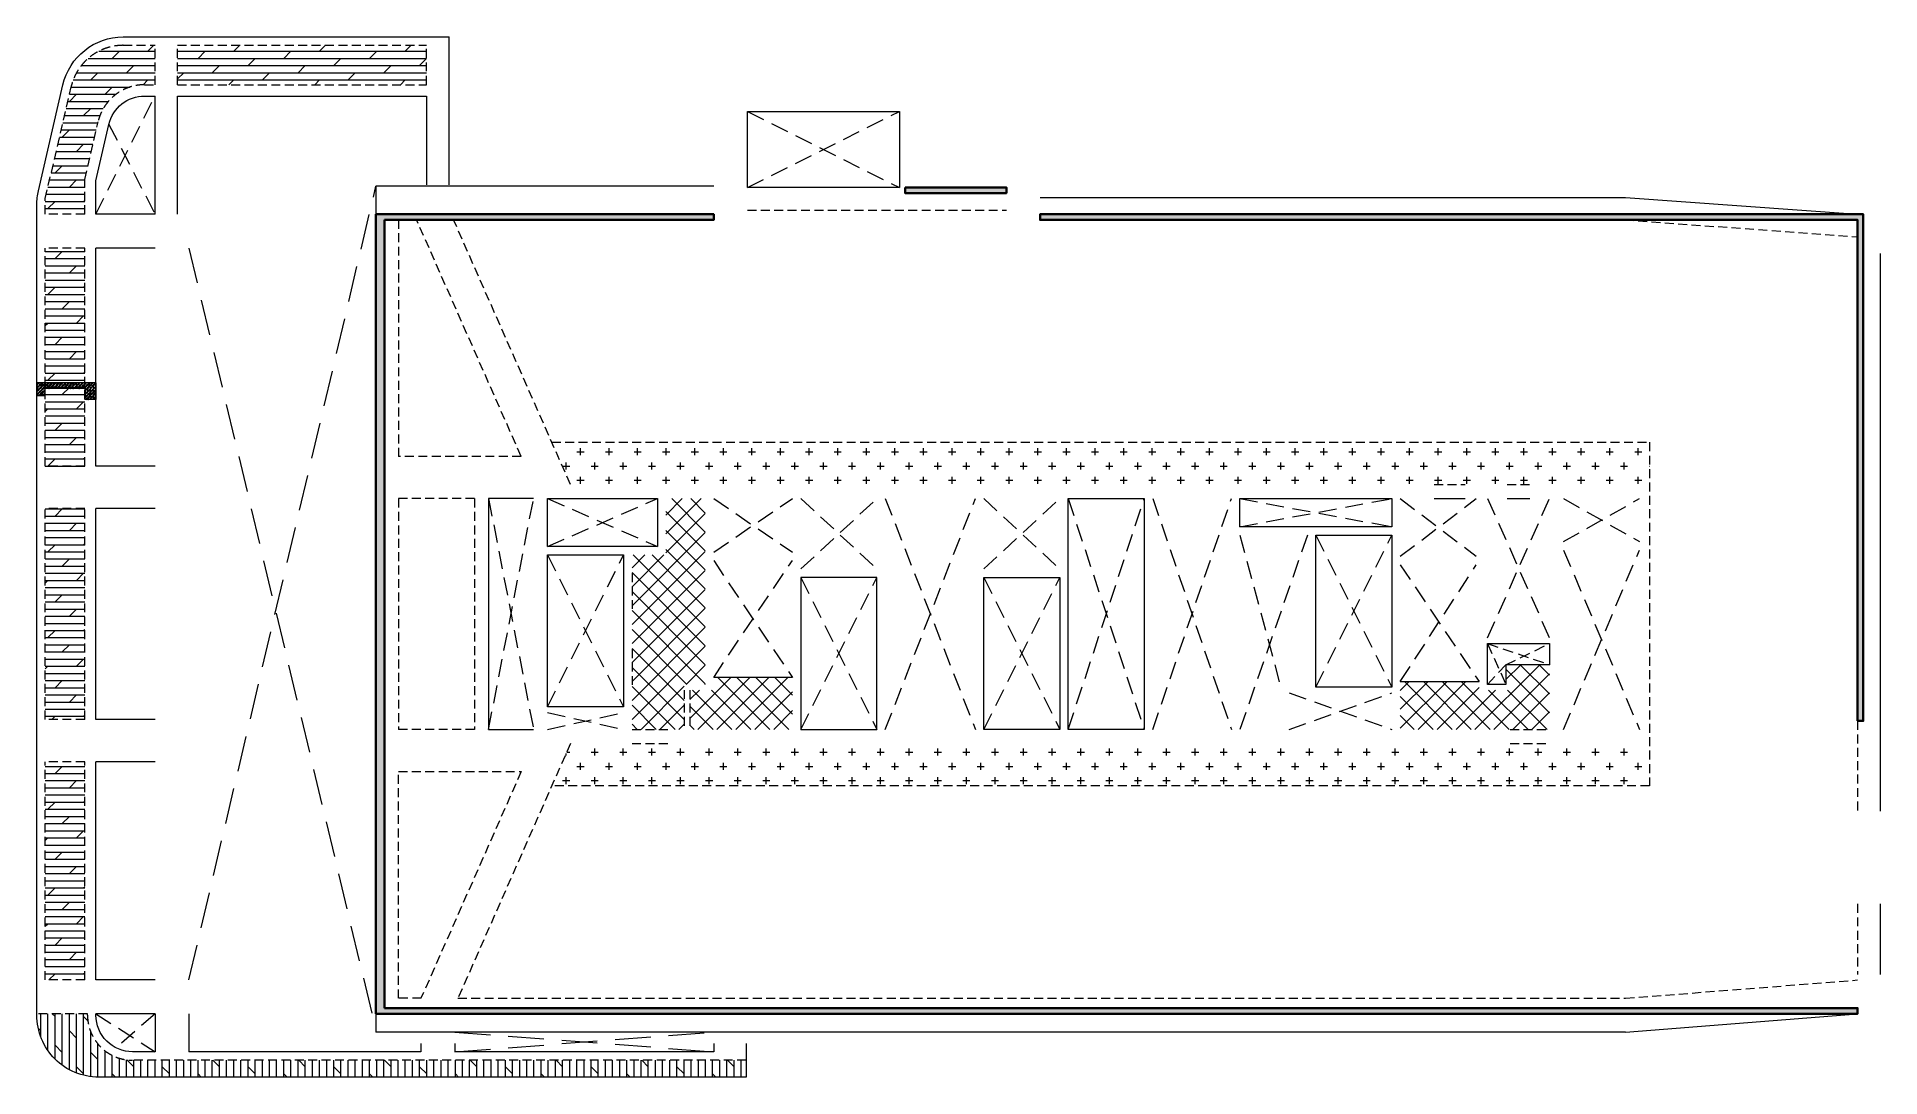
# Model space of a CAD drawing. Header units: millimetres. Extents: x 126100 to 263189, y 7250 to 44200.
# Drawn here: x 126100 to 191600, y 7250 to 44200 of the extents above; entities that cross this region are included whole.
import ezdxf

# ---------------------------------------------------------------- set-up
doc = ezdxf.new("R2010")
doc.units = ezdxf.units.MM
doc.linetypes.add('DASHED2', pattern=[9.525, 6.35, -3.175])
doc.linetypes.add('HIDDEN2', pattern=[4.7625, 3.175, -1.5875])
for name, color, linetype, lineweight in [('NDC_S_BEAM', 3, 'HIDDEN2', 20), ('NDC_S_DIM', 1, 'Continuous', 15), ('NDC_S_HATCH MATERIAL', 8, 'Continuous', 13), ('NDC_S_OPENING', 9, 'DASHED2', 13), ('NDC_S_SLAB', 2, 'Continuous', 20), ('NDC_S_WALL', 6, 'Continuous', 35)]:
    doc.layers.add(name, color=color, linetype=linetype, lineweight=lineweight)
pattern_1 = [(50, (0, 0), (143.45204, -12.55043), [15, -165]), (355, (0, 0), (-27.75027, 150.43843), [12, -132]), (100.4514, (11.95, -1.05), (115.70188, 137.88791), [12.74804, -140.22842]), (46.1842, (0, 40), (213.44821, -33.1038), [22.5, -247.5]), (96.6356, (17.79, 37.24), (186.93254, 194.82357), [19.12206, -210.3426]), (351.1842, (0, 40), (186.9324, 194.82372), [18, -198]), (21, (20, 30), (119.38141, -80.52378), [15, -165]), (326, (20, 30), (48.66307, 145.03001), [12, -132]), (71.4514, (29.95, 23.29), (168.04453, 64.5061), [12.74804, -140.22842]), (37.5, (0, 0), (2.431971, 66.578771), [0, -130.4, 0, -134, 0, -132.5]), (7.5, (0, 0), (52.613907, 78.882342), [0, -76.4, 0, -127.4, 0, -50.5]), (327.5, (-44.6, 0), (106.764487, -4.510974), [0, -50, 0, -156, 0, -207]), (317.5, (-64.6, 0), (116.637234, 20.020996), [0, -65, 0, -103.6, 0, -147]), (45, (0, 0), (-60.104076, 60.104076), []), (45, (0, 24.5), (-60.104076, 60.104076), [])]

msp = doc.modelspace()

# ---------------------------------------------------------------- hatches: boundary and pattern name
at = {"layer": 'NDC_S_HATCH MATERIAL', "ltscale": 100}
h = msp.add_hatch(dxfattribs=at)
h.set_pattern_fill('DOLMIT', color=256, scale=40)
h.paths.add_polyline_path([(139950, 43900), (131100, 43900), (131100, 42500), (139950, 42500)])
h.paths.add_polyline_path([(129930, 42500), (130300, 42500), (130300, 43900), (129169, 43900, 0.349216), (127317, 42427), (126400, 38454), (126400, 37900), (127800, 37900), (127800, 39132), (128273, 41182, -0.349216)])
h = msp.add_hatch(dxfattribs=at)
h.set_pattern_fill('BT-01', color=256, scale=20, pattern_type=2)
h.set_pattern_definition(pattern_1)
h.paths.add_polyline_path([(160550, 38850), (156950, 38850), (156950, 38650), (160550, 38650)])
h = msp.add_hatch(dxfattribs=at)
h.set_pattern_fill('BT-01', color=256, scale=20, pattern_type=2)
h.set_pattern_definition(pattern_1)
h.paths.add_polyline_path([(138450, 37700), (150150, 37700), (150150, 37900), (138150, 37900), (138150, 9500), (190800, 9500), (190800, 9700), (138450, 9700)])
h = msp.add_hatch(dxfattribs=at)
h.set_pattern_fill('BT-01', color=256, scale=20, pattern_type=2)
h.set_pattern_definition(pattern_1)
h.paths.add_polyline_path([(191000, 37900), (161750, 37900), (161750, 37700), (190800, 37700), (190800, 19900), (191000, 19900)])
h = msp.add_hatch(dxfattribs=at)
h.set_pattern_fill('DOLMIT', color=256, scale=40)
h.paths.add_polyline_path([(127800, 18450), (126400, 18450), (126400, 10700), (127800, 10700)])
h.paths.add_polyline_path([(127800, 27450), (126400, 27450), (126400, 19950), (127800, 19950)])
h.paths.add_polyline_path([(127800, 36700), (126400, 36700), (126400, 28950), (127800, 28950)])
h = msp.add_hatch(dxfattribs=at)
h.set_pattern_fill('BT-01', color=256, scale=20, pattern_type=2)
h.set_pattern_definition([(50, (4230.42, 0), (143.45204, -12.55043), [15, -165]), (355, (4230.42, 0), (-27.75027, 150.43843), [12, -132]), (100.4514, (4242.38, -1.05), (115.70188, 137.88791), [12.74804, -140.22842]), (46.1842, (4230.42, 40), (213.4482, -33.1038), [22.5, -247.5]), (96.6356, (4248.2, 37.24), (186.93254, 194.82357), [19.12206, -210.3426]), (351.1842, (4230.42, 40), (186.9324, 194.82372), [18, -198]), (21, (4250.42, 30), (119.38141, -80.52378), [15, -165]), (326, (4250.42, 30), (48.66307, 145.03001), [12, -132]), (71.4514, (4260.37, 23.29), (168.04453, 64.5061), [12.74804, -140.22842]), (37.5, (4230.423, 0), (2.431971, 66.57877), [0, -130.4, 0, -134, 0, -132.5]), (7.5, (4230.42, 0), (52.613907, 78.882342), [0, -76.4, 0, -127.4, 0, -50.5]), (327.5, (4185.82, 0), (106.764487, -4.510974), [0, -50, 0, -156, 0, -207]), (317.5, (4165.82, 0), (116.637234, 20.020996), [0, -65, 0, -103.6, 0, -147]), (45, (4230.42, 0), (-60.104076, 60.104076), []), (45, (4230.42, 24.5), (-60.104076, 60.104076), [])])
h.paths.add_polyline_path([(128200, 31915), (126100, 31915), (126100, 31465), (126400, 31465), (126400, 31715), (127800, 31715), (127800, 31315), (128200, 31315)])
h = msp.add_hatch(dxfattribs=at)
h.set_pattern_fill('CROSS', color=256, scale=80)
h.paths.add_polyline_path([(183400, 29800), (144399, 29800), (145062, 28300), (145150, 28300), (183400, 28300)])
h = msp.add_hatch(dxfattribs=at)
h.set_pattern_fill('ANSI37', color=256, scale=150)
h.paths.add_polyline_path([(149850, 27800), (148450, 27800), (148450, 25800), (147250, 25800), (147250, 25150), (147250, 23750), (147250, 22450), (147250, 21050), (147250, 19600), (148650, 19600), (149100, 19600), (149100, 21000), (149100, 21200), (149850, 21200)])
h = msp.add_hatch(dxfattribs=at)
h.set_pattern_fill('ANSI37', color=256, scale=150)
h.paths.add_polyline_path([(179850, 21000), (179850, 21900), (178300, 21900), (178300, 21200), (178450, 21200), (178450, 21000), (177350, 21000), (177350, 21300), (174550, 21300), (174550, 19600), (179850, 19600)])
h = msp.add_hatch(dxfattribs=at)
h.set_pattern_fill('ANSI37', color=256, scale=150)
h.paths.add_polyline_path([(152950, 21450), (150150, 21450), (150150, 21000), (149300, 21000), (149300, 19600), (152950, 19600)])
h = msp.add_hatch(dxfattribs=at)
h.set_pattern_fill('CROSS', color=256, scale=80)
h.paths.add_polyline_path([(183400, 19100), (149950, 19100), (145062, 19100), (144399, 17600), (183400, 17600)])
h = msp.add_hatch(dxfattribs=at)
h.set_pattern_fill('DOLMIT', color=256, scale=40, angle=90)
h.paths.add_polyline_path([(151300, 7850), (129500, 7850, -0.414214), (127900, 9450), (127900, 9500), (126100, 9500), (126100, 9450, 0.414214), (128300, 7250), (151300, 7250)])

# ---------------------------------------------------------------- linework, layer by layer
at = {"layer": 'NDC_S_BEAM', "ltscale": 100}
for p, q in [((130300, 42500), (130300, 43900)), ((131100, 42500), (131100, 43900)), ((139950, 42500), (139950, 43900)), ((131100, 42500), (139950, 42500)), ((151350, 38050), (160550, 38050)), ((127800, 37900), (126400, 37900)), ((139744, 37700), (138950, 37700)), ((138950, 37700), (138950, 29300)), ((143308, 29300), (139595, 37700)), ((150150, 37700), (139776, 37700)), ((145062, 28300), (140907, 37700)), ((127800, 36700), (126400, 36700)), ((127800, 28950), (126400, 28950)), ((143308, 29300), (138950, 29300)), ((175750, 28300), (176850, 28300)), ((178350, 28300), (179150, 28300)), ((141650, 27800), (138950, 27800)), ((138950, 27800), (138950, 19600)), ((141650, 27800), (141650, 19600)), ((127800, 27450), (126400, 27450)), ((147250, 25150), (147250, 23750)), ((147250, 22450), (147250, 21050)), ((149100, 21000), (149100, 19600)), ((149300, 21000), (149300, 19600)), ((127800, 19950), (126400, 19950)), ((190800, 19900), (190800, 16700)), ((141650, 19600), (138950, 19600)), ((145062, 19100), (141062, 10050)), ((147250, 19600), (148650, 19600)), ((147250, 19100), (148650, 19100)), ((178450, 19600), (179850, 19600)), ((178450, 19100), (179850, 19100)), ((127800, 18450), (126400, 18450)), ((138950, 10050), (138950, 18100)), ((138950, 18100), (143308, 18100)), ((143308, 18100), (139750, 10050)), ((190800, 13400), (190800, 10900)), ((127800, 10700), (126400, 10700)), ((182550, 10050), (190800, 10700)), ((139761, 10050), (138950, 10050)), ((141062, 10050), (182550, 10050)), ((127900, 9500), (126100, 9500))]:
    msp.add_line(p, q, dxfattribs=at)
for points in [[(126400, 37900), (126400, 38454), (127317, 42427, -0.349216), (129169, 43900), (130300, 43900)], [(127800, 37900), (127800, 39132), (128273, 41182, -0.349216), (129930, 42500), (130300, 42500)], [(151300, 7850), (129500, 7850, -0.414214), (127900, 9450), (127900, 9500)]]:
    msp.add_lwpolyline(points, format="xyb", dxfattribs=at)
for points in [[(131100, 43900), (139950, 43900)], [(131100, 42100), (139950, 42100)], [(162033, 37700), (182524, 37700), (190800, 37100)], [(126400, 28950), (126400, 36700)], [(127800, 28950), (127800, 36700)], [(128200, 28950), (128200, 36700)], [(144399, 29800), (183400, 29800), (183400, 17600), (144399, 17600)], [(126400, 19950), (126400, 27450)], [(127800, 19950), (127800, 27450)], [(128200, 19950), (128200, 27450)], [(126400, 10700), (126400, 18450)], [(127800, 10700), (127800, 18450)]]:
    msp.add_lwpolyline(points, dxfattribs=at)
at = {"layer": 'NDC_S_DIM', "ltscale": 100}
for p, q in [((126100, 31915), (126100, 31465)), ((128200, 31915), (126100, 31915)), ((126100, 31465), (126400, 31465)), ((127800, 31715), (126400, 31715)), ((126400, 31465), (126400, 31715)), ((127800, 31715), (127800, 31315)), ((128200, 31915), (128200, 31315)), ((128200, 31315), (127800, 31315))]:
    msp.add_line(p, q, dxfattribs=at)
at = {"layer": 'NDC_S_OPENING', "ltscale": 100}
for p, q in [((128200, 37900), (130300, 42100)), ((151350, 41550), (156750, 38850)), ((151350, 38850), (156750, 41550)), ((128663, 41092), (130300, 37900)), ((142150, 19600), (143750, 27800)), ((142150, 27800), (143750, 19600)), ((144250, 27800), (148150, 26100)), ((144250, 26100), (148150, 27800)), ((150150, 27800), (152950, 25900)), ((150150, 25900), (152950, 27800)), ((153250, 27800), (155950, 25300)), ((153250, 25300), (155950, 27800)), ((156250, 27800), (159450, 19600)), ((156250, 19600), (159450, 27800)), ((159750, 27800), (162450, 25300)), ((159750, 25300), (162450, 27800)), ((162750, 27800), (165450, 19600)), ((162750, 19600), (165450, 27800)), ((165750, 27800), (168550, 19600)), ((165750, 19600), (168550, 27800)), ((168850, 27800), (174250, 26800)), ((168850, 26800), (174250, 27800)), ((174550, 27800), (177250, 25750)), ((174550, 25750), (177250, 27800)), ((177650, 27800), (179850, 22850)), ((177650, 22850), (179850, 27800)), ((180350, 27800), (183050, 26270)), ((180350, 26270), (183050, 27800)), ((168850, 26500), (170300, 21100)), ((171250, 26500), (168850, 19600)), ((171550, 26500), (174250, 21100)), ((171550, 21100), (174250, 26500)), ((144250, 25800), (146950, 20400)), ((144250, 20400), (146950, 25800)), ((150150, 21450), (152950, 25600)), ((150150, 25600), (152950, 21450)), ((180350, 25970), (183050, 19600)), ((180350, 19600), (183050, 25970)), ((153250, 25000), (155950, 19600)), ((153250, 19600), (155950, 25000)), ((159750, 25000), (162450, 19600)), ((159750, 19600), (162450, 25000)), ((174550, 25450), (177350, 21300)), ((174550, 21300), (177250, 25450)), ((170600, 20900), (174250, 19600)), ((170600, 19600), (174250, 20900)), ((144250, 19600), (146950, 20200)), ((144250, 20200), (146950, 19600)), ((128200, 9500), (130300, 8150)), ((130300, 9500), (128912, 8291))]:
    msp.add_line(p, q, dxfattribs=at)
at = {"layer": 'NDC_S_OPENING', "ltscale": 200}
for p, q in [((131500, 10700), (138150, 38900)), ((131500, 36700), (138150, 8900)), ((140950, 8150), (150150, 8850)), ((140950, 8850), (150150, 8150))]:
    msp.add_line(p, q, dxfattribs=at)
at = {"layer": 'NDC_S_OPENING', "ltscale": 60}
for p, q in [((177650, 22650), (179850, 21900)), ((178300, 21900), (179850, 22650))]:
    msp.add_line(p, q, dxfattribs=at)
for points in [[(177650, 22650), (178300, 21200)], [(177650, 21200), (178300, 21900)]]:
    msp.add_lwpolyline(points, dxfattribs=at)
at = {"layer": 'NDC_S_SLAB', "ltscale": 100}
for p, q in [((140750, 38950), (140750, 44200)), ((130300, 37900), (130300, 42100)), ((131100, 37900), (131100, 42100)), ((138150, 38900), (138150, 8850)), ((130300, 37900), (128200, 37900)), ((130300, 36700), (128200, 36700)), ((191600, 36500), (191600, 16700)), ((175750, 27800), (176850, 27800)), ((178350, 27800), (179150, 27800)), ((152950, 21450), (150150, 21450)), ((174550, 21300), (177350, 21300)), ((191600, 13400), (191600, 10900)), ((130300, 10700), (128200, 10700)), ((130300, 9500), (128200, 9500)), ((130300, 9500), (130300, 8150)), ((131500, 9500), (131500, 8150)), ((182550, 8850), (190800, 9500)), ((139750, 8450), (139750, 8150)), ((140950, 8450), (140950, 8150)), ((150150, 8450), (150150, 8150))]:
    msp.add_line(p, q, dxfattribs=at)
for points in [[(151300, 8450), (151300, 7250), (128300, 7250, -0.414214), (126100, 9450), (126100, 38238, -0.056784), (126156, 38733), (127025, 42495, -0.349216), (129169, 44200), (140750, 44200)], [(128200, 37900), (128200, 39086), (128663, 41092, -0.349216), (129930, 42100), (130300, 42100)], [(130300, 8150), (129500, 8150, -0.414214), (128200, 9450), (128200, 9500)]]:
    msp.add_lwpolyline(points, format="xyb", dxfattribs=at)
for points in [[(131100, 42100), (139950, 42100), (139950, 38950)], [(150150, 38900), (138150, 38900)], [(161750, 38500), (182550, 38500), (190800, 37900)], [(128200, 28950), (128200, 36700)], [(130300, 28950), (128200, 28950)], [(143750, 27800), (142150, 27800), (142150, 19600), (143750, 19600)], [(130300, 27450), (128200, 27450)], [(128200, 19950), (128200, 27450)], [(130300, 19950), (128200, 19950)], [(130300, 18450), (128200, 18450)], [(128200, 10700), (128200, 18450)], [(182550, 8850), (138150, 8850)], [(139750, 8150), (131500, 8150)], [(150150, 8150), (140950, 8150)]]:
    msp.add_lwpolyline(points, dxfattribs=at)
for points in [[(151350, 41550), (156750, 41550), (156750, 38850), (151350, 38850)], [(144250, 27800), (148150, 27800), (148150, 26100), (144250, 26100)], [(162750, 27800), (165450, 27800), (165450, 19600), (162750, 19600)], [(168850, 27800), (174250, 27800), (174250, 26800), (168850, 26800)], [(171550, 26500), (174250, 26500), (174250, 21100), (171550, 21100)], [(144250, 25800), (146950, 25800), (146950, 20400), (144250, 20400)], [(155950, 25000), (153250, 25000), (153250, 19600), (155950, 19600)], [(159750, 25000), (162450, 25000), (162450, 19600), (159750, 19600)], [(178300, 21200), (177650, 21200), (177650, 22650), (179850, 22650), (179850, 21900), (178300, 21900)]]:
    msp.add_lwpolyline(points, close=True, dxfattribs=at)
at = {"layer": 'NDC_S_WALL', "ltscale": 10}
msp.add_lwpolyline([(156950, 38850), (160550, 38850), (160550, 38650), (156950, 38650)], close=True, dxfattribs=at)
for points in [[(138150, 37900), (138150, 9500)], [(138150, 37900), (150150, 37900), (150150, 37700), (138450, 37700)], [(138450, 37700), (138450, 9700)], [(190800, 19900), (190800, 37700), (161750, 37700), (161750, 37900), (191000, 37900), (191000, 19900), (190800, 19900)], [(138450, 9700), (190800, 9700), (190800, 9500), (138150, 9500)]]:
    msp.add_lwpolyline(points, dxfattribs=at)

doc.saveas('drawing.dxf')
